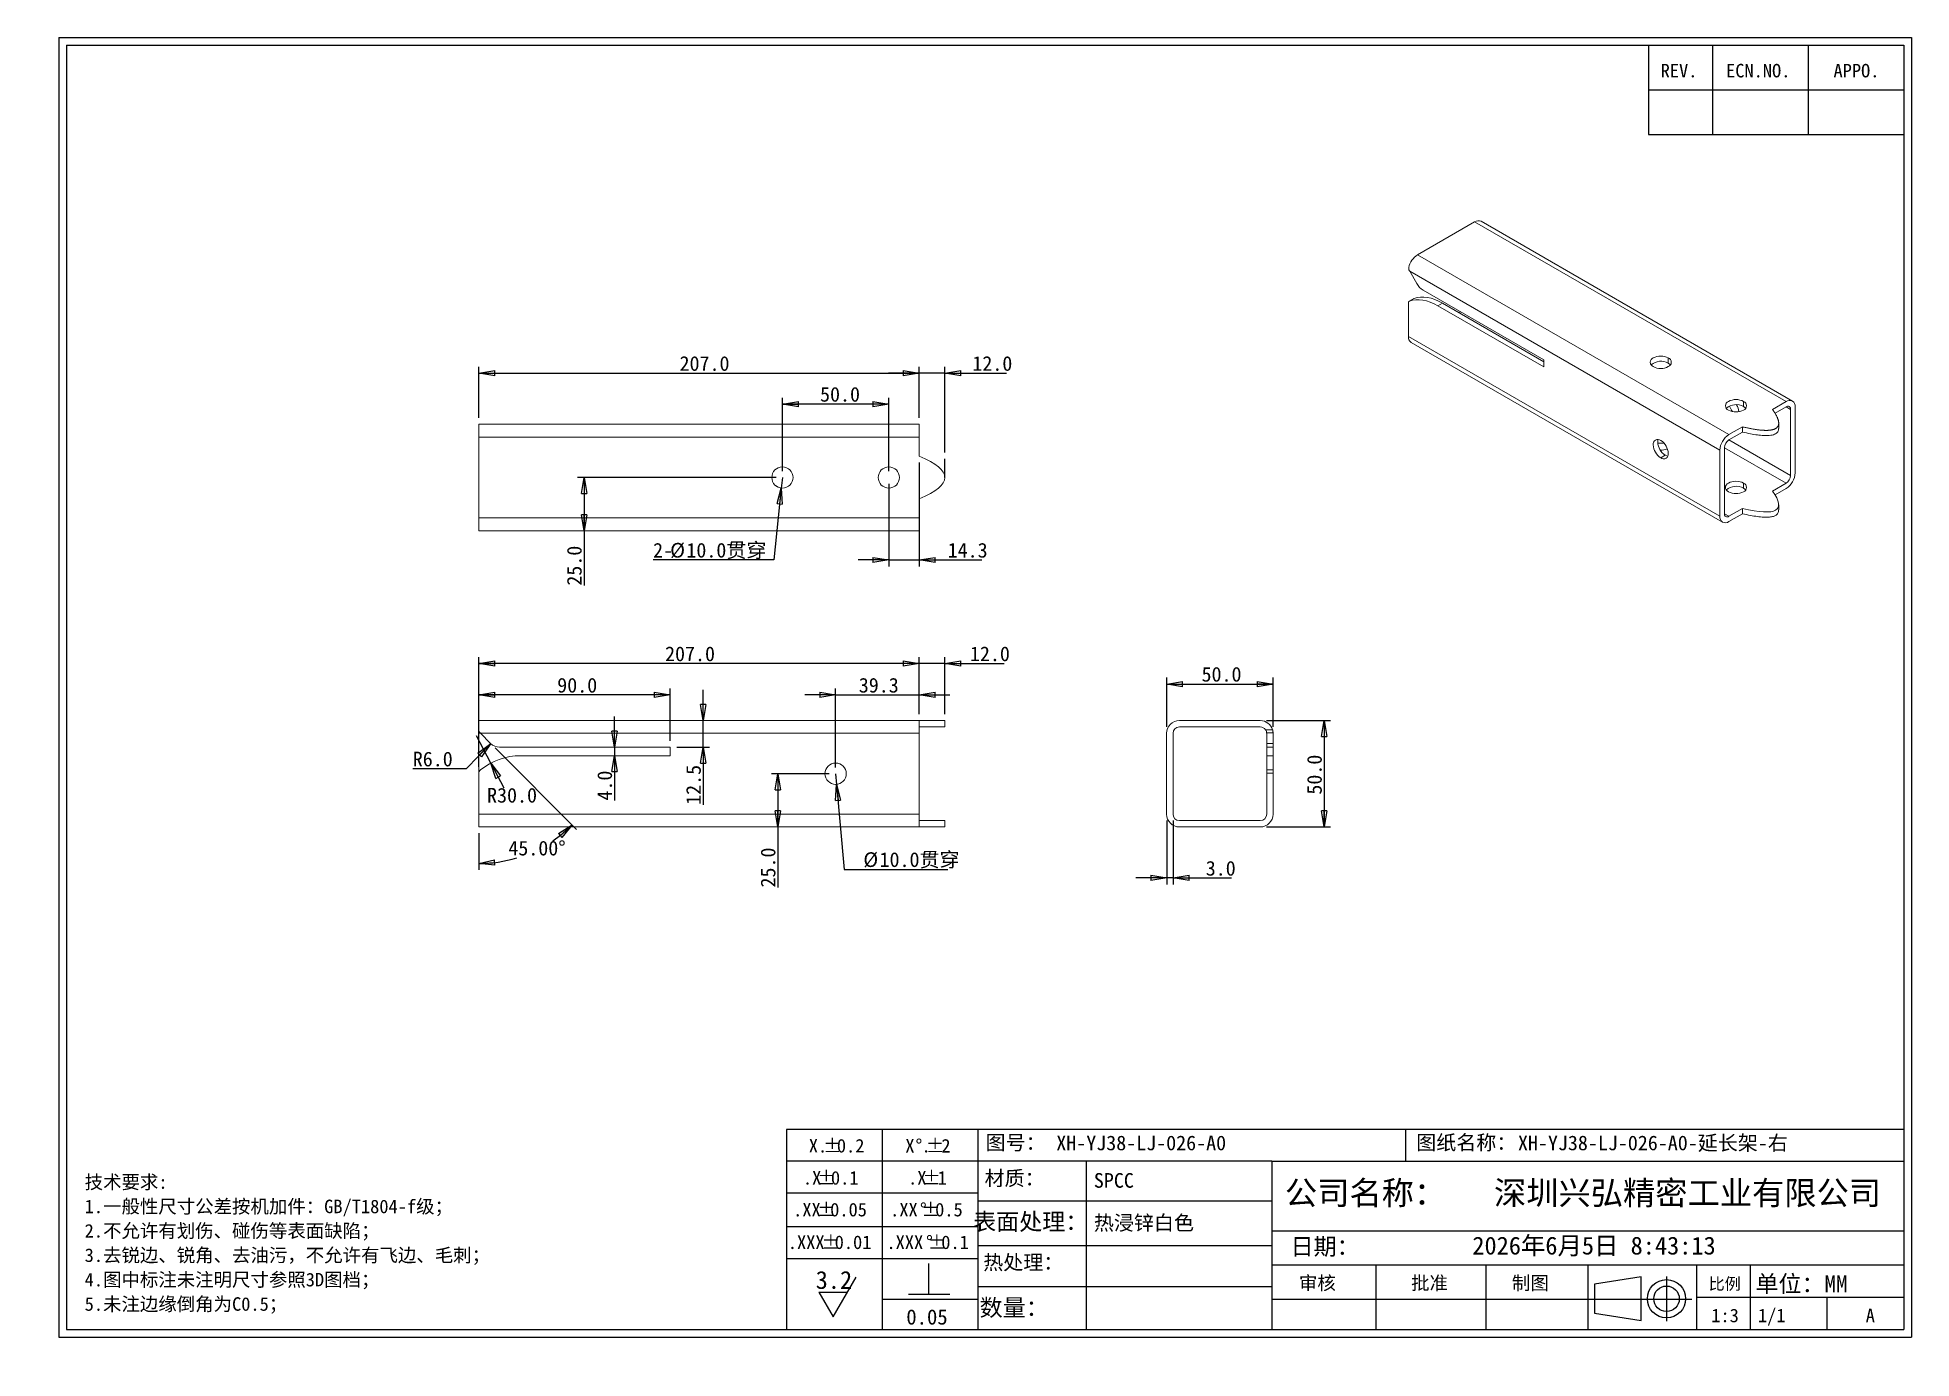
# Model space of a CAD drawing. Header units: millimetres. Extents: x 0 to 294, y 0 to 207.
import ezdxf

# ---------------------------------------------------------------- set-up
doc = ezdxf.new("R2010")
doc.units = ezdxf.units.MM
doc.linetypes.add('CENTERX2', pattern=[20.32, 12.7, -2.54, 2.54, -2.54])
doc.layers.add('图框', color=7, linetype='Continuous')
doc.layers.add('粗实线层', color=7, linetype='Continuous', lineweight=25)
doc.styles.add('SLDTEXTSTYLE0', font='SIMKAI.TTF')
doc.styles.add('SLDTEXTSTYLE1', font='SIMHEI.TTF', dxfattribs={"bigfont": 'bigfont'})
doc.styles.add('SLDTEXTSTYLE2', font='SIMSUN.TTC')
doc.styles.add('SLDTEXTSTYLE3', font='SIMSUN.TTC', dxfattribs={"bigfont": 'bigfont'})
doc.styles.add('SLDTEXTSTYLE4', font='SIMKAI.TTF')
doc.styles.add('SLDTEXTSTYLE5', font='SIMKAI.TTF', dxfattribs={"bigfont": 'bigfont'})
doc.dimstyles.new('SLDDIMSTYLE0', dxfattribs={"dimtxt": 2.3, "dimasz": 2.5, "dimexe": 0, "dimexo": 0.0625, "dimgap": 0.575, "dimtad": 2, "dimdec": 1, "dimlfac": 3, "dimrnd": 1e-09, "dimzin": 4, "dimdsep": 46, "dimtxsty": 'SLDTEXTSTYLE2', "dimblk1": 'CLOSED', "dimblk2": 'CLOSED', "dimsah": 1, "dimcen": 0.09, "dimadec": 0, "dimazin": 1, "dimtfac": 1, "dimtdec": 1, "dimtofl": 0, "dimtmove": 0, "dimatfit": 3, "dimldrblk": 'CLOSED', "dimfxl": 0, "dimfrac": 2, "dimtolj": 1, "dimtzin": 12, "dimarcsym": 0})
doc.dimstyles.new('SLDDIMSTYLE1', dxfattribs={"dimtxt": 2.3, "dimasz": 2.5, "dimexe": 0, "dimexo": 0.0625, "dimgap": 0.575, "dimtad": 2, "dimdec": 1, "dimlfac": 3, "dimrnd": 1e-09, "dimzin": 4, "dimdsep": 46, "dimtxsty": 'SLDTEXTSTYLE2', "dimblk1": 'CLOSED', "dimblk2": 'CLOSED', "dimsah": 1, "dimcen": 0.09, "dimadec": 0, "dimazin": 1, "dimtfac": 1, "dimtdec": 1, "dimtmove": 0, "dimatfit": 0, "dimldrblk": 'CLOSED', "dimfxl": 0, "dimfrac": 2, "dimtolj": 1, "dimtzin": 12, "dimarcsym": 0})
doc.dimstyles.new('SLDDIMSTYLE2', dxfattribs={"dimtxt": 2.3, "dimasz": 2.5, "dimexe": 0, "dimexo": 0.0625, "dimgap": 0.575, "dimtad": 2, "dimdec": 1, "dimlfac": 3, "dimrnd": 1e-09, "dimzin": 12, "dimdsep": 46, "dimtxsty": 'SLDTEXTSTYLE2', "dimblk1": 'CLOSED', "dimblk2": 'CLOSED', "dimsah": 1, "dimcen": 0.09, "dimadec": 0, "dimazin": 3, "dimtfac": 1, "dimtdec": 1, "dimtmove": 0, "dimatfit": 0, "dimldrblk": 'CLOSED', "dimfxl": 0, "dimfrac": 2, "dimtolj": 1, "dimtzin": 12, "dimarcsym": 0})
doc.dimstyles.new('SLDDIMSTYLE3', dxfattribs={"dimtxt": 2.3, "dimasz": 2.5, "dimexe": 0, "dimexo": 0.0625, "dimgap": 0.575, "dimtad": 0, "dimtih": 1, "dimtoh": 1, "dimdec": 1, "dimlfac": 3, "dimrnd": 1e-09, "dimzin": 12, "dimdsep": 46, "dimtxsty": 'SLDTEXTSTYLE2', "dimblk1": 'CLOSED', "dimblk2": 'CLOSED', "dimsah": 1, "dimcen": 0, "dimadec": 0, "dimazin": 3, "dimtfac": 1, "dimtdec": 1, "dimtofl": 0, "dimtmove": 0, "dimatfit": 3, "dimldrblk": 'CLOSED', "dimfxl": 0, "dimfrac": 2, "dimtolj": 1, "dimtzin": 12, "dimarcsym": 0})
doc.dimstyles.new('SLDDIMSTYLE4', dxfattribs={"dimtxt": 2.3, "dimasz": 2.5, "dimexe": 0, "dimexo": 0.0625, "dimgap": 0.575, "dimtad": 0, "dimtih": 1, "dimtoh": 1, "dimdec": 4, "dimlfac": 3, "dimzin": 4, "dimdsep": 46, "dimtxsty": 'SLDTEXTSTYLE2', "dimblk1": 'CLOSED', "dimblk2": 'CLOSED', "dimsah": 1, "dimcen": 0.09, "dimazin": 1, "dimtfac": 1, "dimtofl": 0, "dimtmove": 0, "dimatfit": 3, "dimldrblk": 'CLOSED', "dimfxl": 0, "dimfrac": 2, "dimtolj": 1, "dimtzin": 12, "dimarcsym": 0})
doc.dimstyles.new('SLDDIMSTYLE5', dxfattribs={"dimtxt": 2.3, "dimasz": 2.5, "dimexe": 0, "dimexo": 0.0625, "dimgap": 0.575, "dimtad": 0, "dimtih": 1, "dimtoh": 1, "dimdec": 1, "dimlfac": 3, "dimrnd": 1e-09, "dimzin": 4, "dimdsep": 46, "dimtxsty": 'SLDTEXTSTYLE2', "dimblk1": 'NONE', "dimblk2": 'NONE', "dimsah": 1, "dimcen": 0, "dimadec": 0, "dimazin": 1, "dimtfac": 1, "dimtdec": 1, "dimtofl": 0, "dimtmove": 0, "dimatfit": 3, "dimldrblk": 'NONE', "dimfxl": 0, "dimfrac": 2, "dimtolj": 1, "dimtzin": 12, "dimarcsym": 0})

msp = doc.modelspace()

# ---------------------------------------------------------------- texts
at = {"layer": '图框'}
for s, insert, char_height, attachment_point, style in [('REV.', (257.151896, 202.840099), 2.1166667, 2, 'SLDTEXTSTYLE0'), ('ECN.NO.', (269.557442, 202.840099), 2.1166667, 2, 'SLDTEXTSTYLE0'), ('APPO.', (284.945721, 202.840099), 2.1166667, 2, 'SLDTEXTSTYLE0'), ('图纸名称：', (223.825077, 34.990973), 2.3, 2, 'SLDTEXTSTYLE3'), ('XH-YJ38-LJ-026-A0-延长架-右', (231.917875, 34.930459), 2.3, 1, 'SLDTEXTSTYLE3'), ('图号：', (153.22612, 34.990973), 2.3, 2, 'SLDTEXTSTYLE3'), ('XH-YJ38-LJ-026-A0', (159.600237, 34.930459), 2.3, 1, 'SLDTEXTSTYLE2'), ('材质：', (148.364141, 29.400917), 2.3, 1, 'SLDTEXTSTYLE3'), ('SPCC', (165.482665, 29.056715), 2.3, 1, 'SLDTEXTSTYLE2'), ('公司名称：', (195.415693, 27.798014), 3.7041667, 1, 'SLDTEXTSTYLE5'), ('深圳兴弘精密工业有限公司', (228.168198, 27.798014), 3.70416667, 1, 'SLDTEXTSTYLE5'), ('表面处理：', (155.591194, 22.765029), 2.6458333, 2, 'SLDTEXTSTYLE5'), ('热浸锌白色', (165.482665, 22.411714), 2.3, 1, 'SLDTEXTSTYLE3'), ('日期：', (201.700989, 18.877982), 2.6458333, 2, 'SLDTEXTSTYLE5'), ('2026年6月5日 8:43:13', (224.769955, 19.093356), 2.8, 1, 'SLDTEXTSTYLE3'), ('热处理：', (148.149788, 16.219853), 2.3, 1, 'SLDTEXTSTYLE3'), ('审核', (200.497532, 12.897336), 2.1166667, 2, 'SLDTEXTSTYLE5'), ('批准', (215.177325, 12.897336), 2.1166667, 1, 'SLDTEXTSTYLE5'), ('制图', (233.86305, 12.897336), 2.1166667, 2, 'SLDTEXTSTYLE5'), ('比例', (264.30449, 12.638944), 1.8520833, 2, 'SLDTEXTSTYLE5'), ('数量：', (153.001745, 9.301294), 2.6458333, 2, 'SLDTEXTSTYLE5'), ('0.05', (139.34213, 7.704168), 2.38125, 2, 'SLDTEXTSTYLE0'), ('1:3', (264.359612, 7.80366), 2.1166667, 2, 'SLDTEXTSTYLE0'), ('1/1', (271.669093, 7.80366), 2.1166667, 2, 'SLDTEXTSTYLE0'), ('A', (287.114196, 7.80366), 2.116667, 2, 'SLDTEXTSTYLE0')]:
    msp.add_mtext(s, dxfattribs=dict(at, insert=insert, char_height=char_height, attachment_point=attachment_point, style=style))
at = {"layer": '粗实线层', "insert": (276.335237, 13.027957), "char_height": 2.6458333, "attachment_point": 2, "style": 'SLDTEXTSTYLE5'}
msp.add_mtext('单位：MM', dxfattribs=at)

# ---------------------------------------------------------------- blocks, each defined once
blk = doc.blocks.new('块8')
at = {"layer": '粗实线层'}
for p, q in [((184.46, 11.66), (184.46, 6.85)), ((181.31, 6.85), (187.82, 6.85))]:
    blk.add_line(p, q, dxfattribs=at)
blk = doc.blocks.new('SW_NOTE_0')
at = {"layer": '图框', "color": 0, "insert": (0, 3.26), "char_height": 2.8, "attachment_point": 1, "style": 'SLDTEXTSTYLE0'}
blk.add_mtext('3.2', dxfattribs=at)
blk = doc.blocks.new('块7')
at = {"layer": '图框', "lineweight": 25}
for p, q in [((135.52, 14.41), (139.1, 20.62)), ((133.27, 18.3), (137.77, 18.3)), ((133.27, 18.3), (135.52, 14.41))]:
    blk.add_line(p, q, dxfattribs=at)
at = {"layer": '图框', "color": 7}
blk.add_blockref('SW_NOTE_0', (132.77, 18.34), dxfattribs=at)
blk = doc.blocks.new('块9')
at = {"color": 7, "linetype": 'Continuous'}
blk.add_blockref('块7', (-132.98, -14.31), dxfattribs=at)
blk = doc.blocks.new('SW_NOTE_0_1')
at = {"layer": '图框', "color": 0, "attachment_point": 1, "style": 'SLDTEXTSTYLE1'}
for s, insert, char_height in [('技术要求:', (0, 2.46), 2.117), ('1.一般性尺寸公差按机加件：GB/T1804-f级；', (0, -1.36), 2.1167), ('2.不允许有划伤、碰伤等表面缺陷；', (0, -5.18), 2.1167), ('3.去锐边、锐角、去油污，不允许有飞边、毛刺；', (0, -9), 2.1167), ('4.图中标注未注明尺寸参照3D图档；', (0, -12.83), 2.1167), ('5.未注边缘倒角为C0.5；', (0, -16.65), 2.1167)]:
    blk.add_mtext(s, dxfattribs=dict(at, insert=insert, char_height=char_height))
blk = doc.blocks.new('SW_NOTE_0_2')
at = {"layer": '图框', "color": 0, "char_height": 2.117, "attachment_point": 2, "style": 'SLDTEXTSTYLE0'}
for s, insert in [('X.', (1.19, 2.46)), ('%%p', (3.42, 2.46)), ('0.2', (6.3, 2.46))]:
    blk.add_mtext(s, dxfattribs=dict(at, insert=insert))
blk = doc.blocks.new('SW_NOTE_0_3')
at = {"layer": '图框', "color": 0, "char_height": 2.117, "attachment_point": 2, "style": 'SLDTEXTSTYLE0'}
for s, insert in [('.X', (1.19, 2.46)), ('%%p', (3.42, 2.46)), ('0.1', (6.3, 2.46))]:
    blk.add_mtext(s, dxfattribs=dict(at, insert=insert))
blk = doc.blocks.new('SW_NOTE_0_4')
at = {"layer": '图框', "color": 0, "char_height": 2.117, "attachment_point": 2, "style": 'SLDTEXTSTYLE0'}
for s, insert in [('.XX', (1.79, 2.46)), ('%%p', (4.83, 2.46)), ('0.05', (8.31, 2.46))]:
    blk.add_mtext(s, dxfattribs=dict(at, insert=insert))
blk = doc.blocks.new('SW_NOTE_0_5')
at = {"layer": '图框', "color": 0, "char_height": 2.117, "attachment_point": 2, "style": 'SLDTEXTSTYLE0'}
for s, insert in [('.XXX', (2.38, 2.46)), ('%%p', (6.24, 2.46)), ('0.01', (9.72, 2.46))]:
    blk.add_mtext(s, dxfattribs=dict(at, insert=insert))
blk = doc.blocks.new('SW_NOTE_0_6')
at = {"layer": '图框', "color": 0, "char_height": 2.117, "attachment_point": 2}
for s, insert, style in [('.XXX', (2.38, 2.46), 'SLDTEXTSTYLE0'), ('%%d', (6.24, 2.46), 'SLDTEXTSTYLE0'), ('%%p', (7.4, 2.46), 'SLDTEXTSTYLE4'), ('0.1', (10.25, 2.46), 'SLDTEXTSTYLE0')]:
    blk.add_mtext(s, dxfattribs=dict(at, insert=insert, style=style))
blk = doc.blocks.new('SW_NOTE_0_7')
at = {"layer": '图框', "color": 0, "char_height": 2.117, "attachment_point": 2, "style": 'SLDTEXTSTYLE0'}
for s, insert in [('.XX', (1.79, 2.46)), ('%%d', (4.83, 2.46)), ('%%p', (5.96, 2.46)), ('0.5', (8.84, 2.46))]:
    blk.add_mtext(s, dxfattribs=dict(at, insert=insert))
blk = doc.blocks.new('SW_NOTE_0_8')
at = {"layer": '图框', "color": 0, "attachment_point": 2, "style": 'SLDTEXTSTYLE0'}
for s, insert, char_height in [('.X', (1.19, 2.46), 2.117), ('%%p', (3.42, 2.46), 2.117), ('1', (5.11, 2.46), 2.12)]:
    blk.add_mtext(s, dxfattribs=dict(at, insert=insert, char_height=char_height))
blk = doc.blocks.new('SW_NOTE_0_9')
at = {"layer": '图框', "color": 0, "attachment_point": 2, "style": 'SLDTEXTSTYLE0'}
for s, insert, char_height in [('X', (0.6, 2.46), 2.12), ('%%d', (2.01, 2.46), 2.117), ('.', (3.14, 2.46), 2.12), ('%%p', (4.55, 2.46), 2.117), ('2', (6.24, 2.46), 2.12)]:
    blk.add_mtext(s, dxfattribs=dict(at, insert=insert, char_height=char_height))
blk = doc.blocks.new('_Closed')
at = {"color": 0, "linetype": 'ByBlock', "lineweight": -2}
for p, q in [((-1, 0.166667), (0, 0)), ((-1, 0.166667), (-1, -0.166667)), ((0, 0), (-1, -0.166667)), ((0, 0), (-1, 0))]:
    blk.add_line(p, q, dxfattribs=at)
blk = doc.blocks.new('_D')
at = {"layer": '图框'}
for p, q in [((69.13, 92.7), (69.13, 109.88)), ((138.13, 108.88), (69.13, 108.88)), ((138.13, 100.95), (138.13, 109.88))]:
    blk.add_line(p, q, dxfattribs=at)
at = {"layer": '图框', "xscale": 2.5, "yscale": 2.5, "rotation": 180.0000000000004}
blk.add_blockref('_Closed', (69.13, 108.88, -150.33), dxfattribs=at)
at = {"layer": '图框', "xscale": 2.5, "yscale": 2.5}
blk.add_blockref('_Closed', (138.13, 108.88, -150.33), dxfattribs=at)
at = {"layer": '图框', "insert": (98.31, 111.56), "char_height": 2.3, "attachment_point": 1, "style": 'SLDTEXTSTYLE2'}
blk.add_mtext('207.0', dxfattribs=at)
blk = doc.blocks.new('_D_1')
at = {"layer": '图框'}
for p, q in [((138.13, 108.88), (133.32, 108.88)), ((138.13, 100.95), (138.13, 109.88)), ((142.13, 108.88), (138.13, 108.88)), ((142.13, 100.95), (142.13, 109.88)), ((142.13, 108.88), (151.43, 108.88))]:
    blk.add_line(p, q, dxfattribs=at)
at = {"layer": '图框', "xscale": 2.5, "yscale": 2.5}
blk.add_blockref('_Closed', (138.13, 108.88, -150.33), dxfattribs=at)
at = {"layer": '图框', "xscale": 2.5, "yscale": 2.5, "rotation": 180.0000000000004}
blk.add_blockref('_Closed', (142.13, 108.88, -150.33), dxfattribs=at)
at = {"layer": '图框', "insert": (146.07, 111.56), "char_height": 2.3, "attachment_point": 1, "style": 'SLDTEXTSTYLE2'}
blk.add_mtext('12.0', dxfattribs=at)
blk = doc.blocks.new('_D_2')
at = {"layer": '图框'}
for p, q in [((125.03, 103.96), (120.22, 103.96)), ((125.03, 92.62), (125.03, 104.96)), ((125.03, 103.96), (138.13, 103.96)), ((138.13, 100.95), (138.13, 104.96)), ((138.13, 103.96), (142.93, 103.96))]:
    blk.add_line(p, q, dxfattribs=at)
at = {"layer": '图框', "xscale": 2.5, "yscale": 2.5}
blk.add_blockref('_Closed', (125.03, 103.96, -150.33), dxfattribs=at)
at = {"layer": '图框', "xscale": 2.5, "yscale": 2.5, "rotation": 180.0000000000004}
blk.add_blockref('_Closed', (138.13, 103.96, -150.33), dxfattribs=at)
at = {"layer": '图框', "insert": (128.66, 106.64), "char_height": 2.3, "attachment_point": 1, "style": 'SLDTEXTSTYLE2'}
blk.add_mtext('39.3', dxfattribs=at)
blk = doc.blocks.new('_D_3')
at = {"layer": '图框'}
for p, q in [((125.03, 91.62), (125.18, 89.96)), ((125.18, 89.96), (126.37, 76.64)), ((126.37, 76.64), (142.62, 76.64))]:
    blk.add_line(p, q, dxfattribs=at)
at = {"layer": '图框', "xscale": 2.5, "yscale": 2.5, "rotation": 95.10639790326118}
blk.add_blockref('_Closed', (125.18, 89.96, -150.33), dxfattribs=at)
at = {"layer": '图框', "char_height": 2.3, "attachment_point": 1}
for s, insert, style in [('%%c', (129.37, 79.32), 'SLDTEXTSTYLE2'), ('10.0贯穿', (131.91, 79.32), 'SLDTEXTSTYLE3')]:
    blk.add_mtext(s, dxfattribs=dict(at, insert=insert, style=style))
blk = doc.blocks.new('_D_4')
at = {"layer": '图框'}
for p, q in [((124.03, 91.62), (114.96, 91.62)), ((115.96, 91.62), (115.96, 83.29)), ((115.96, 83.29), (115.96, 73.8))]:
    blk.add_line(p, q, dxfattribs=at)
at = {"layer": '图框', "xscale": 2.5, "yscale": 2.5}
for p, rotation in [((115.96, 91.62, -150.33), 90.0000000000004), ((115.96, 83.29, -150.33), 270.0000000000004)]:
    blk.add_blockref('_Closed', p, dxfattribs=dict(at, rotation=rotation))
at = {"layer": '图框', "insert": (113.29, 73.8), "char_height": 2.3, "attachment_point": 1, "rotation": 90, "style": 'SLDTEXTSTYLE2'}
blk.add_mtext('25.0', dxfattribs=at)
blk = doc.blocks.new('_D_5')
at = {"layer": '图框'}
for p, q in [((69.13, 92.7), (69.13, 104.96)), ((99.13, 103.96), (69.13, 103.96)), ((99.13, 96.79), (99.13, 104.96))]:
    blk.add_line(p, q, dxfattribs=at)
at = {"layer": '图框', "xscale": 2.5, "yscale": 2.5, "rotation": 180.0000000000004}
blk.add_blockref('_Closed', (69.13, 103.96, -150.33), dxfattribs=at)
at = {"layer": '图框', "xscale": 2.5, "yscale": 2.5}
blk.add_blockref('_Closed', (99.13, 103.96, -150.33), dxfattribs=at)
at = {"layer": '图框', "insert": (81.42, 106.64), "char_height": 2.3, "attachment_point": 1, "style": 'SLDTEXTSTYLE2'}
blk.add_mtext('90.0', dxfattribs=at)
blk = doc.blocks.new('_D_6')
at = {"layer": '图框'}
for p, q in [((71.69, 95.67), (84.45, 82.91)), ((69.13, 82.29), (69.13, 76.56))]:
    blk.add_line(p, q, dxfattribs=at)
for start, end in [(304.1267, 315), (270, 286.8005)]:
    blk.add_arc((69.13, 98.23), 20.67, start, end, dxfattribs=at)
at = {"layer": '图框', "xscale": 2.5, "yscale": 2.5}
for p, rotation in [((83.74, 83.61, -150.33), 41.55159966157975), ((69.13, 77.56, -150.33), 183.4484003403757)]:
    blk.add_blockref('_Closed', p, dxfattribs=dict(at, rotation=rotation))
at = {"layer": '图框', "insert": (73.76, 81.12), "char_height": 2.3, "attachment_point": 1, "style": 'SLDTEXTSTYLE2'}
blk.add_mtext('45.00°', dxfattribs=at)
blk = doc.blocks.new('_D_7')
at = {"layer": '图框'}
blk.add_line((71.02, 93.3), (68.78, 97.56), dxfattribs=at)
at = {"layer": '图框', "insert": (70.43, 89.4), "char_height": 2.3, "attachment_point": 1, "style": 'SLDTEXTSTYLE2'}
blk.add_mtext('R30.0', dxfattribs=at)
blk = doc.blocks.new('_None')
blk = doc.blocks.new('_D_8')
at = {"layer": '图框'}
for p, q in [((90.38, 95.79), (90.38, 100.59)), ((90.38, 95.79), (90.38, 94.45)), ((90.38, 94.45), (90.38, 87.42))]:
    blk.add_line(p, q, dxfattribs=at)
at = {"layer": '图框', "xscale": 2.5, "yscale": 2.5}
for p, rotation in [((90.38, 95.79, -150.33), 270.0000000000004), ((90.38, 94.45, -150.33), 90.0000000000004)]:
    blk.add_blockref('_Closed', p, dxfattribs=dict(at, rotation=rotation))
at = {"layer": '图框', "insert": (87.7, 87.42), "char_height": 2.3, "attachment_point": 1, "rotation": 90, "style": 'SLDTEXTSTYLE2'}
blk.add_mtext('4.0', dxfattribs=at)
blk = doc.blocks.new('_D_9')
at = {"layer": '图框'}
for p, q in [((104.29, 99.95), (104.29, 104.76)), ((104.29, 95.79), (104.29, 99.95)), ((100.13, 95.79), (105.29, 95.79)), ((104.29, 95.79), (104.29, 86.75))]:
    blk.add_line(p, q, dxfattribs=at)
at = {"layer": '图框', "xscale": 2.5, "yscale": 2.5}
for p, rotation in [((104.29, 99.95, -150.33), 270.0000000000004), ((104.29, 95.79, -150.33), 90.0000000000004)]:
    blk.add_blockref('_Closed', p, dxfattribs=dict(at, rotation=rotation))
at = {"layer": '图框', "insert": (101.61, 86.75), "char_height": 2.3, "attachment_point": 1, "rotation": 90, "style": 'SLDTEXTSTYLE2'}
blk.add_mtext('12.5', dxfattribs=at)
blk = doc.blocks.new('_D_10')
at = {"layer": '图框'}
blk.add_line((67.15, 92.4), (58.79, 92.4), dxfattribs=at)
at = {"layer": '图框', "insert": (58.79, 95.08), "char_height": 2.3, "attachment_point": 1, "style": 'SLDTEXTSTYLE2'}
blk.add_mtext('R6.0', dxfattribs=at)
blk = doc.blocks.new('_D_11')
at = {"layer": '图框'}
for p, q in [((138.13, 154.37), (133.32, 154.37)), ((138.13, 147.37), (138.13, 155.37)), ((142.13, 154.37), (138.13, 154.37)), ((142.13, 141.94), (142.13, 155.37)), ((142.13, 154.37), (151.81, 154.37))]:
    blk.add_line(p, q, dxfattribs=at)
at = {"layer": '图框', "xscale": 2.5, "yscale": 2.5}
blk.add_blockref('_Closed', (138.13, 154.37), dxfattribs=at)
at = {"layer": '图框', "xscale": 2.5, "yscale": 2.5, "rotation": 180.0000000000004}
blk.add_blockref('_Closed', (142.13, 154.37), dxfattribs=at)
at = {"layer": '图框', "insert": (146.45, 157.05), "char_height": 2.3, "attachment_point": 1, "style": 'SLDTEXTSTYLE2'}
blk.add_mtext('12.0', dxfattribs=at)
blk = doc.blocks.new('_D_12')
at = {"layer": '图框'}
for p, q in [((69.13, 147.37), (69.13, 155.37)), ((69.13, 154.37), (138.13, 154.37)), ((138.13, 147.37), (138.13, 155.37))]:
    blk.add_line(p, q, dxfattribs=at)
at = {"layer": '图框', "xscale": 2.5, "yscale": 2.5, "rotation": 180.0000000000004}
blk.add_blockref('_Closed', (69.13, 154.37, -457.33), dxfattribs=at)
at = {"layer": '图框', "xscale": 2.5, "yscale": 2.5}
blk.add_blockref('_Closed', (138.13, 154.37, -457.33), dxfattribs=at)
at = {"layer": '图框', "insert": (100.58, 157.05), "char_height": 2.3, "attachment_point": 1, "style": 'SLDTEXTSTYLE2'}
blk.add_mtext('207.0', dxfattribs=at)
blk = doc.blocks.new('_D_13')
at = {"layer": '图框'}
for p, q in [((116.7, 139.04), (116.7, 150.54)), ((133.36, 139.04), (133.36, 150.54)), ((133.36, 149.54), (116.7, 149.54))]:
    blk.add_line(p, q, dxfattribs=at)
at = {"layer": '图框', "xscale": 2.5, "yscale": 2.5, "rotation": 180.0000000000004}
blk.add_blockref('_Closed', (116.7, 149.54, -457.33), dxfattribs=at)
at = {"layer": '图框', "xscale": 2.5, "yscale": 2.5}
blk.add_blockref('_Closed', (133.36, 149.54, -457.33), dxfattribs=at)
at = {"layer": '图框', "insert": (122.59, 152.22), "char_height": 2.3, "attachment_point": 1, "style": 'SLDTEXTSTYLE2'}
blk.add_mtext('50.0', dxfattribs=at)
blk = doc.blocks.new('_D_14')
at = {"layer": '图框'}
for p, q in [((138.13, 140.37), (138.13, 124.11)), ((133.36, 137.04), (133.36, 124.11)), ((133.36, 125.11), (128.56, 125.11)), ((133.36, 125.11), (138.13, 125.11)), ((138.13, 125.11), (147.93, 125.11))]:
    blk.add_line(p, q, dxfattribs=at)
at = {"layer": '图框', "xscale": 2.5, "yscale": 2.5}
for p, rotation in [((133.36, 125.11, -457.33), 359.9999999999436), ((138.13, 125.11, -457.33), 179.9999999999436)]:
    blk.add_blockref('_Closed', p, dxfattribs=dict(at, rotation=rotation))
at = {"layer": '图框', "insert": (142.58, 127.79), "char_height": 2.3, "attachment_point": 1, "style": 'SLDTEXTSTYLE2'}
blk.add_mtext('14.3', dxfattribs=at)
blk = doc.blocks.new('_D_15')
at = {"layer": '图框'}
for p, q in [((116.7, 138.04), (116.52, 136.38)), ((116.52, 136.38), (115.36, 125.11)), ((115.36, 125.11), (96.43, 125.11))]:
    blk.add_line(p, q, dxfattribs=at)
blk.add_arc((116.7, 138.04), 1.67, 233.1229, 239.0362, dxfattribs=at)
at = {"layer": '图框', "xscale": 2.5, "yscale": 2.5, "rotation": 84.0866158766518}
blk.add_blockref('_Closed', (116.52, 136.38, -457.33), dxfattribs=at)
at = {"layer": '图框', "char_height": 2.3, "attachment_point": 1}
for s, insert, style in [('2-', (96.43, 127.79), 'SLDTEXTSTYLE2'), ('%%c', (99.11, 127.79), 'SLDTEXTSTYLE2'), ('10.0贯穿', (101.65, 127.79), 'SLDTEXTSTYLE3')]:
    blk.add_mtext(s, dxfattribs=dict(at, insert=insert, style=style))
blk = doc.blocks.new('_D_16')
at = {"layer": '图框'}
for p, q in [((115.7, 138.04), (84.62, 138.04)), ((85.62, 138.04), (85.62, 129.7)), ((85.62, 129.7), (85.62, 121.09))]:
    blk.add_line(p, q, dxfattribs=at)
at = {"layer": '图框', "xscale": 2.5, "yscale": 2.5}
for p, rotation in [((85.62, 138.04, -457.33), 90.0000000000004), ((85.62, 129.7, -457.33), 270.0000000000004)]:
    blk.add_blockref('_Closed', p, dxfattribs=dict(at, rotation=rotation))
at = {"layer": '图框', "insert": (82.94, 121.09), "char_height": 2.3, "attachment_point": 1, "rotation": 90, "style": 'SLDTEXTSTYLE2'}
blk.add_mtext('25.0', dxfattribs=at)
blk = doc.blocks.new('_D_17')
at = {"layer": '图框'}
for p, q in [((176.89, 98.95), (176.89, 106.68)), ((193.55, 98.95), (193.55, 106.68)), ((176.89, 105.68), (193.55, 105.68))]:
    blk.add_line(p, q, dxfattribs=at)
at = {"layer": '图框', "xscale": 2.5, "yscale": 2.5, "rotation": 180.0000000000004}
blk.add_blockref('_Closed', (176.89, 105.68, -379.17), dxfattribs=at)
at = {"layer": '图框', "xscale": 2.5, "yscale": 2.5}
blk.add_blockref('_Closed', (193.55, 105.68, -379.17), dxfattribs=at)
at = {"layer": '图框', "insert": (182.35, 108.36), "char_height": 2.3, "attachment_point": 1, "style": 'SLDTEXTSTYLE2'}
blk.add_mtext('50.0', dxfattribs=at)
blk = doc.blocks.new('_D_18')
at = {"layer": '图框'}
for p, q in [((192.55, 99.95), (202.55, 99.95)), ((201.55, 99.95), (201.55, 83.29)), ((192.55, 83.29), (202.55, 83.29))]:
    blk.add_line(p, q, dxfattribs=at)
at = {"layer": '图框', "xscale": 2.5, "yscale": 2.5}
for p, rotation in [((201.55, 99.95, -379.17), 90.0000000000004), ((201.55, 83.29, -379.17), 270.0000000000004)]:
    blk.add_blockref('_Closed', p, dxfattribs=dict(at, rotation=rotation))
at = {"layer": '图框', "insert": (198.88, 88.35), "char_height": 2.3, "attachment_point": 1, "rotation": 90, "style": 'SLDTEXTSTYLE2'}
blk.add_mtext('50.0', dxfattribs=at)
blk = doc.blocks.new('_D_19')
at = {"layer": '图框'}
for p, q in [((176.89, 84.29), (176.89, 74.29)), ((177.89, 84.29), (177.89, 74.29)), ((176.89, 75.29), (172.08, 75.29)), ((177.89, 75.29), (176.89, 75.29)), ((177.89, 75.29), (187.03, 75.29))]:
    blk.add_line(p, q, dxfattribs=at)
at = {"layer": '图框', "xscale": 2.5, "yscale": 2.5}
blk.add_blockref('_Closed', (176.89, 75.29, -379.17), dxfattribs=at)
at = {"layer": '图框', "xscale": 2.5, "yscale": 2.5, "rotation": 180.0000000000004}
blk.add_blockref('_Closed', (177.89, 75.29, -379.17), dxfattribs=at)
at = {"layer": '图框', "insert": (183.01, 77.96), "char_height": 2.3, "attachment_point": 1, "style": 'SLDTEXTSTYLE2'}
blk.add_mtext('3.0', dxfattribs=at)

# ---------------------------------------------------------------- dimensions: what is measured, and where the dimension line sits
at = {"layer": '图框'}
for base, p1, p2, dimstyle, picture, middle in [((138.126859, 154.369439), (69.126859, 146.369439), (138.126859, 146.369439), 'SLDDIMSTYLE0', '_D_12', (103.923506, 154.369439)), ((138.126859, 154.369439), (142.126859, 140.940899), (138.126859, 146.369439), 'SLDDIMSTYLE1', '_D_11', (149.128112, 154.369439)), ((116.69655, 149.541682), (133.363216, 138.036019), (116.69655, 138.036019), 'SLDDIMSTYLE1', '_D_13', (125.26212, 149.541682)), ((138.126859, 125.113402), (133.363216, 138.036019), (138.126859, 141.369439), 'SLDDIMSTYLE2', '_D_14', (145.254574, 125.113402)), ((69.126859, 108.883388), (138.126859, 99.953477), (69.126859, 91.699838), 'SLDDIMSTYLE0', '_D', (101.651288, 108.883388)), ((138.126859, 108.883388), (142.126859, 99.953477), (138.126859, 99.953477), 'SLDDIMSTYLE1', '_D_1', (148.750307, 108.883388)), ((69.126859, 103.961465), (99.126859, 95.786811), (69.126859, 91.699838), 'SLDDIMSTYLE0', '_D_5', (84.101617, 103.961465)), ((138.126859, 103.961465), (125.029883, 91.620144), (138.126859, 99.953477), 'SLDDIMSTYLE2', '_D_2', (131.334271, 103.961465)), ((193.553028, 105.68423), (176.886361, 97.953477), (193.553028, 97.953477), 'SLDDIMSTYLE1', '_D_17', (185.022643, 105.68423)), ((176.886361, 75.286811), (177.886361, 85.286811), (176.886361, 85.286811), 'SLDDIMSTYLE1', '_D_19', (185.022643, 75.286811))]:
    dim = msp.add_linear_dim(base=base, p1=p1, p2=p2, dimstyle=dimstyle, dxfattribs=at)
    dim.commit()
    dim.dimension.update_dxf_attribs({"geometry": picture, "text_midpoint": middle, "dimtype": 160})
for base, p1, p2, dimstyle, picture, middle in [((85.619394, 129.702773), (116.69655, 138.036019), (69.126859, 129.702773), 'SLDDIMSTYLE0', '_D_16', (85.619394, 123.76284)), ((104.291188, 99.953477), (99.126859, 95.786811), (138.126859, 99.953477), 'SLDDIMSTYLE2', '_D_9', (104.291188, 89.429712)), ((90.381036, 94.453477), (99.126859, 95.786811), (99.126859, 94.453477), 'SLDDIMSTYLE1', '_D_8', (90.381036, 89.429712)), ((201.553028, 83.286811), (191.553028, 99.953477), (191.553028, 83.286811), 'SLDDIMSTYLE1', '_D_18', (201.553028, 91.024002)), ((115.962726, 83.286811), (125.029883, 91.620144), (138.126859, 83.286811), 'SLDDIMSTYLE0', '_D_4', (115.962726, 76.474417))]:
    dim = msp.add_linear_dim(base=base, p1=p1, p2=p2, angle=90, dimstyle=dimstyle, dxfattribs=at)
    dim.commit()
    dim.dimension.update_dxf_attribs({"geometry": picture, "text_midpoint": middle, "dimtype": 160})
for center, mpoint, text, picture, middle in [((116.69655, 138.036019), (116.524842, 136.378221), '2-%%c10.0贯穿', '_D_15', (104.394166, 126.763402)), ((125.029883, 91.620144), (125.178226, 89.960092), '%%c10.0贯穿', '_D_3', (135.993793, 78.291743))]:
    dim = msp.add_radius_dim(center=center, mpoint=mpoint, text=text, dimstyle='SLDDIMSTYLE3', override={"dimpost": '<>'}, dxfattribs=at)
    dim.commit()
    dim.dimension.update_dxf_attribs({"geometry": picture, "text_midpoint": middle, "dimtype": 164})
for center, picture, middle in [((72.398095, 97.786811), '_D_10', (61.470264, 93.738248)), ((75.675818, 84.453477), '_D_7', (73.776271, 88.063416))]:
    dim = msp.add_radius_dim(center=center, mpoint=(0, 0), dimstyle='SLDDIMSTYLE5', dxfattribs=at)
    dim.commit()
    dim.dimension.update_dxf_attribs({"geometry": picture, "text_midpoint": middle, "dimtype": 164})
dim = msp.add_angular_dim_2l(base=(72.14627, 77.782794), line1=((69.126859, 91.699838), (69.126859, 83.286811)), line2=((70.983881, 96.372598), (69.322121, 98.034357)), dimstyle='SLDDIMSTYLE4', dxfattribs=at)
dim.commit()
dim.dimension.update_dxf_attribs({"geometry": '_D_6', "text_midpoint": (78.446977, 79.781723), "dimtype": 162})

# ---------------------------------------------------------------- linework, layer by layer
at = {"color": 7, "linetype": 'Continuous', "lineweight": 18}
for p, q in [((225.129758, 178.088204), (216.173072, 172.91762)), ((273.920126, 149.922124), (225.129758, 178.088204)), ((274.920044, 150.02114), (226.129676, 178.18722)), ((263.549226, 142.30205), (214.95412, 170.355407)), ((216.071971, 168.419233), (214.95412, 170.355407)), ((216.173072, 172.91762), (264.96344, 144.75154)), ((235.972062, 156.452836), (217.071971, 167.363626)), ((214.758858, 165.361778), (214.758858, 160.12528)), ((215.604063, 166.075212), (214.896956, 165.667008)), ((215.640269, 166.091998), (214.933162, 165.683794)), ((215.604063, 166.075212), (215.640269, 166.091998)), ((220.096778, 165.345129), (219.389672, 164.936925)), ((235.972062, 155.364115), (219.389672, 164.936925)), ((235.972062, 156.180523), (220.096778, 165.345129)), ((222.891908, 164.003848), (222.656052, 163.867692)), ((214.758858, 160.12528), (263.549226, 131.9592)), ((215.173153, 159.20959), (263.963521, 131.04351)), ((235.972062, 155.364115), (235.972062, 156.452836)), ((255.466839, 155.948606), (255.466839, 156.765147)), ((267.251952, 149.145205), (267.251952, 149.961746)), ((273.920126, 149.922124), (271.798805, 148.697512)), ((272.184562, 148.103664), (273.920126, 149.105584)), ((274.627232, 148.697247), (274.627232, 138.354397)), ((275.334339, 138.762601), (275.334339, 149.105451)), ((69.126859, 146.369439), (69.126859, 144.369439)), ((69.126859, 146.369439), (138.126859, 146.369439)), ((138.126859, 144.369439), (69.126859, 144.369439)), ((69.126859, 144.369439), (69.126859, 131.702773)), ((138.126859, 144.369439), (138.126859, 146.369439)), ((138.126859, 144.369439), (138.126859, 141.369439)), ((267.08476, 145.976152), (264.96344, 144.75154)), ((264.96344, 143.934999), (267.08476, 145.159611)), ((267.08476, 145.159611), (267.08476, 145.976152)), ((272.761256, 145.7379), (272.761256, 146.554441)), ((254.288266, 141.115962), (254.995373, 141.524166)), ((263.549226, 142.30205), (263.549226, 131.9592)), ((264.256333, 132.367404), (264.256333, 142.710254)), ((267.251952, 136.352732), (267.251952, 137.169273)), ((273.920126, 137.129652), (271.798805, 135.905039)), ((272.184562, 135.311192), (273.920126, 136.313111)), ((138.126859, 134.702773), (138.126859, 131.702773)), ((267.08476, 133.183679), (264.96344, 131.959067)), ((264.96344, 131.142526), (267.08476, 132.367138)), ((267.08476, 132.367138), (267.08476, 133.183679)), ((272.761256, 132.945427), (272.761256, 133.761968)), ((69.126859, 131.702773), (138.126859, 131.702773)), ((69.126859, 131.702773), (69.126859, 129.702773)), ((138.126859, 129.702773), (69.126859, 129.702773)), ((138.126859, 129.702773), (138.126859, 131.702773)), ((69.126859, 99.953477), (138.126859, 99.953477)), ((69.126859, 99.953477), (69.126859, 98.505762)), ((138.126859, 97.953477), (138.126859, 99.953477)), ((142.126859, 98.953477), (142.126859, 99.953477)), ((178.886361, 99.953477), (191.553028, 99.953477)), ((69.126859, 98.516474), (69.126859, 97.953477)), ((69.126859, 97.953477), (69.126859, 91.699838)), ((69.322121, 98.034357), (69.403001, 97.953477)), ((70.983881, 96.372598), (69.403001, 97.953477)), ((138.126859, 97.953477), (69.403001, 97.953477)), ((138.126859, 97.953477), (138.126859, 85.286811)), ((176.886361, 85.286811), (176.886361, 97.953477)), ((177.886361, 97.953477), (177.886361, 85.286811)), ((191.553028, 98.953477), (178.886361, 98.953477)), ((192.386683, 98.505762), (193.475261, 98.505762)), ((193.551392, 98.034357), (192.549751, 98.034357)), ((192.553028, 97.953477), (192.553028, 96.372598)), ((193.553028, 96.372598), (193.553028, 97.953477)), ((99.126859, 95.786811), (72.398095, 95.786811)), ((99.126859, 94.453477), (75.675818, 94.453477)), ((99.126859, 94.453477), (99.126859, 95.786811)), ((192.553028, 96.372598), (193.553028, 96.372598)), ((192.553028, 96.372598), (192.553028, 95.786811)), ((193.553028, 95.786811), (192.553028, 95.786811)), ((192.553028, 95.786811), (192.553028, 94.453477)), ((192.553028, 94.453477), (193.553028, 94.453477)), ((192.553028, 94.453477), (192.553028, 92.217435)), ((193.553028, 95.786811), (193.553028, 96.372598)), ((193.553028, 94.453477), (193.553028, 95.786811)), ((193.553028, 92.217435), (193.553028, 94.453477)), ((69.126859, 91.699838), (69.126859, 85.286811)), ((192.553028, 92.217435), (193.553028, 92.217435)), ((192.553028, 91.699838), (192.553028, 92.217435)), ((193.553028, 91.699838), (192.553028, 91.699838)), ((192.553028, 85.286811), (192.553028, 91.699838)), ((193.553028, 92.217435), (193.553028, 91.699838)), ((193.553028, 91.699838), (193.553028, 85.286811)), ((69.126859, 85.286811), (69.126859, 83.286811)), ((69.126859, 85.286811), (138.126859, 85.286811)), ((138.126859, 83.286811), (138.126859, 85.286811)), ((138.126859, 83.286811), (69.126859, 83.286811)), ((142.126859, 83.286811), (142.126859, 84.286811)), ((178.886361, 84.286811), (191.553028, 84.286811)), ((191.553028, 83.286811), (178.886361, 83.286811))]:
    msp.add_line(p, q, dxfattribs=at)
at = {"color": 8, "linetype": 'Continuous', "lineweight": 18}
for p, q in [((274.627232, 148.697247), (273.920011, 149.105517)), ((264.961871, 143.934091), (274.627232, 138.354397)), ((273.920126, 137.129652), (264.256333, 142.70844)), ((264.256333, 132.367271), (264.96344, 131.959067)), ((69.403001, 97.953477), (69.126859, 97.953477))]:
    msp.add_line(p, q, dxfattribs=at)
at = {"color": 7, "linetype": 'Continuous', "lineweight": 18, "flags": 128}
for points in [[(214.933162, 165.683794), (215.416702, 165.819738), (215.929088, 165.889989), (216.466598, 165.894036), (217.025331, 165.83185), (217.601231, 165.703882), (218.190115, 165.511062), (218.787708, 165.25479), (219.389672, 164.936925)], [(220.096778, 165.345129), (219.494815, 165.662994), (218.897221, 165.919266), (218.308337, 166.112086), (217.732438, 166.240054), (217.173705, 166.30224), (216.636194, 166.298193), (216.123809, 166.227942), (215.640269, 166.091998)], [(255.466839, 155.948606), (255.674111, 155.802806), (255.797505, 155.676536)], [(267.251952, 149.145205), (267.459224, 148.999405), (267.582618, 148.873135)], [(253.816861, 143.565407), (253.839506, 143.817834), (253.887252, 143.988056)], [(255.396387, 141.373874), (255.225289, 141.417588), (254.995373, 141.524166)], [(267.251952, 137.169273), (266.999391, 137.288928), (266.711247, 137.37784), (266.398591, 137.432592), (266.073441, 137.451079), (265.74829, 137.432592), (265.435635, 137.37784), (265.147491, 137.288928), (264.89493, 137.169273), (264.687658, 137.023473), (264.533642, 136.85713), (264.438799, 136.676638), (264.406774, 136.488933), (264.438799, 136.301228), (264.533642, 136.120736), (264.687658, 135.954393), (264.89493, 135.808593)], [(267.251952, 136.352732), (267.459224, 136.206932), (267.582618, 136.080663)]]:
    msp.add_lwpolyline(points, dxfattribs=at)
at = {"color": 7, "linetype": 'Continuous', "lineweight": 18}
for centre, radius, start, end in [((225.715598, 177.270442), 1.005954, 65.69288095, 125.61757748), ((217.87682, 170.287111), 3.13406, 122.93063678, 167.7734018), ((218.598985, 169.811665), 2.88525, 208.8555956, 238.04532713), ((215.071317, 165.40083), 0.31489, 116.02361207, 187.12391255), ((215.710229, 160.004151), 0.959051, 172.74417043, 235.94364917), ((253.368028, 156.084807), 0.727692, 110.7834208, 249.2165792), ((254.31263, 153.939225), 2.317285, 60.12649669, 131.43401362), ((254.288328, 154.490628), 2.561703, 62.60967224, 117.39032776), ((255.208627, 156.084807), 0.727692, 290.7834208, 69.2165792), ((254.288328, 157.678985), 2.561703, 242.60967224, 297.39032776), ((265.153141, 149.281406), 0.727692, 110.7834208, 249.2165792), ((266.073441, 147.687227), 2.561703, 62.60967224, 117.39032776), ((266.99374, 149.281406), 0.727692, 290.7834208, 69.2165792), ((274.47219, 149.245305), 0.873418, 350.78596301, 129.20328524), ((266.097743, 147.135825), 2.317285, 60.12649669, 131.43401362), ((266.073441, 150.875584), 2.561703, 242.60967224, 297.39032776), ((267.691068, 150.21453), 2.830583, 200.56720502, 220.69441257), ((263.983769, 148.05084), 2.571084, 6.84221898, 32.32945256), ((274.196158, 148.767174), 0.436709, 350.78596301, 129.20328524), ((253.828212, 143.273749), 0.727849, 50.79671476, 189.21403699), ((266.619658, 142.162328), 3.07361, 122.60547834, 177.39452151), ((265.791549, 142.640393), 1.536805, 122.60547834, 177.39452151), ((255.668448, 143.273638), 2.561341, 182.60547849, 237.39452166), ((256.375555, 143.681842), 2.561341, 182.60547849, 237.39452166), ((254.287961, 140.607377), 2.830751, 79.23652775, 99.41082254), ((254.314777, 144.865693), 2.536674, 267.52639782, 293.3636962), ((252.908084, 141.680088), 2.561341, 2.60547849, 57.39452166), ((254.74832, 141.679978), 0.727849, 230.79671476, 9.21403699), ((116.69655, 138.036019), 1.666667, 90, 270), ((116.69655, 138.036019), 1.666667, 0, 90), ((116.69655, 138.036019), 1.666667, 270, 0), ((133.363216, 138.036019), 1.666667, 90, 270), ((133.363216, 138.036019), 1.666667, 0, 90), ((133.363216, 138.036019), 1.666667, 270, 0), ((272.263907, 138.902322), 3.07361, 302.60547834, 357.39452151), ((273.092016, 138.424257), 1.536805, 302.60547834, 357.39452151), ((266.097743, 134.343352), 2.317285, 60.12649669, 131.43401362), ((266.073441, 138.083111), 2.561703, 242.60967224, 297.39032776), ((266.99374, 136.488933), 0.727692, 290.7834208, 69.2165792), ((264.687407, 132.297477), 0.436709, 170.78596301, 309.20328524), ((264.411375, 131.819345), 0.873418, 170.78596301, 309.20328524), ((178.886361, 97.953477), 2, 90, 180), ((191.553028, 97.953477), 2, 16.03010381, 90), ((178.886361, 97.953477), 1, 90, 180), ((191.553028, 97.953477), 1, 33.52389797, 90), ((191.553028, 97.953477), 1, 0, 4.6391631), ((191.553028, 97.953477), 2, 0, 2.31767989), ((75.675818, 84.453477), 10, 90, 129.06824581), ((72.398095, 97.786811), 2, 224.99997733, 270), ((69.793525, 91.699838), 0.666667, 129.06824581, 180), ((125.029883, 91.620144), 1.666667, 90, 180), ((125.029883, 91.620144), 1.666667, 180, 270), ((125.029883, 91.620144), 1.666667, 0, 90), ((125.029883, 91.620144), 1.666667, 270, 0), ((178.886361, 85.286811), 2, 180, 270), ((178.886361, 85.286811), 1, 180, 270), ((191.553028, 85.286811), 1, 270, 0), ((191.553028, 85.286811), 2, 270, 0)]:
    msp.add_arc(centre, radius, start, end, dxfattribs=at)
msp.add_ellipse((216.368334, 171.171815), major_axis=(-1.414271, 2.449457), ratio=0.5773346305, start_param=1.5303045496, end_param=1.5707556948, dxfattribs=at)
for points, knots in [([(214.813847, 170.950837), (214.805145, 170.910839), (214.80049, 170.870072), (214.799158, 170.786918), (214.8026, 170.74402), (214.817367, 170.65939), (214.828568, 170.617639), (214.858205, 170.535051), (214.876705, 170.494249), (214.898086, 170.455133)], [0, 0, 0, 0, 0.25, 0.25, 0.5, 0.5, 0.75, 0.75, 1, 1, 1, 1]), ([(267.08476, 145.976152), (267.175652, 145.954759), (267.354741, 145.912607), (267.621069, 145.85281), (267.880579, 145.796764), (268.13339, 145.744632), (268.379471, 145.696372), (268.61883, 145.651994), (268.851467, 145.611496), (269.077382, 145.574878), (269.296577, 145.542139), (269.509052, 145.51328), (269.714809, 145.488301), (269.913848, 145.467201), (270.106173, 145.449981), (270.291784, 145.43664), (270.470684, 145.427179), (270.642876, 145.421599), (270.808361, 145.419901), (270.967144, 145.422086), (271.119226, 145.428156), (271.264611, 145.438114), (271.4033, 145.451963), (271.535293, 145.469708), (271.66059, 145.491352), (271.779187, 145.516902), (271.891078, 145.546363), (271.996252, 145.579738), (272.094696, 145.61703), (272.186396, 145.65824), (272.271336, 145.703366), (272.349504, 145.752401), (272.420889, 145.805338), (272.485489, 145.862168), (272.543303, 145.922884), (272.594335, 145.987477), (272.638593, 146.055942), (272.676087, 146.128274), (272.706825, 146.204472), (272.730814, 146.284536), (272.748064, 146.368464), (272.758579, 146.45626), (272.762364, 146.547923), (272.759422, 146.643456), (272.749756, 146.74286), (272.733368, 146.846137), (272.710259, 146.953288), (272.680429, 147.064314), (272.643879, 147.179217), (272.600609, 147.297998), (272.550618, 147.420658), (272.493907, 147.547196), (272.430476, 147.677614), (272.360324, 147.811912), (272.283451, 147.950092), (272.199853, 148.092151), (272.109548, 148.238095), (272.012463, 148.387908), (271.90888, 148.541655), (271.835863, 148.645041), (271.798805, 148.697512)], [0, 0, 0, 0, 0.0270120825, 0.0532229984, 0.0786374528, 0.1032606077, 0.1270981388, 0.1501563021, 0.1724420101, 0.1939629194, 0.2147275328, 0.2347453169, 0.2540268381, 0.2725839207, 0.2904298291, 0.3075794779, 0.3240496732, 0.3398593882, 0.3550300744, 0.3695860086, 0.3835546736, 0.3969671624, 0.409858593, 0.4222685078, 0.4342412211, 0.4458260653, 0.457077476, 0.4680548502, 0.4788221209, 0.4894470148, 0.5, 0.5105529852, 0.5211778791, 0.5319451498, 0.542922524, 0.5541739347, 0.5657587789, 0.5777314922, 0.590141407, 0.6030328376, 0.6164453264, 0.6304139914, 0.6449699256, 0.6601406118, 0.6759503268, 0.6924205221, 0.7095701709, 0.7274160793, 0.7459731619, 0.7652546831, 0.7852724672, 0.8060370806, 0.8275579899, 0.8498436979, 0.8729018612, 0.8967393923, 0.9213625472, 0.9467770016, 0.9729879175, 1, 1, 1, 1]), ([(272.75168, 145.737765), (272.754385, 145.700953), (272.764454, 145.56393), (272.70252, 145.339403), (272.545473, 145.083664), (272.285687, 144.878439), (271.930422, 144.728954), (271.487308, 144.636241), (270.961269, 144.597193), (270.265861, 144.611282), (269.376186, 144.703988), (268.272764, 144.889369), (267.501301, 145.064858), (267.08476, 145.159611)], [0, 0, 0, 0, 0.0271933025, 0.1012176242, 0.166156829, 0.2260387993, 0.2859207697, 0.3508599744, 0.4248842961, 0.5107525093, 0.6465991851, 0.8091862865, 1, 1, 1, 1]), ([(272.741614, 132.945427), (272.74592, 132.873518), (272.757701, 132.676769), (272.625665, 132.374209), (272.300177, 132.078227), (271.78628, 131.887713), (271.126362, 131.803659), (270.325292, 131.812728), (269.376288, 131.911465), (268.272732, 132.096913), (267.501289, 132.272391), (267.08476, 132.367138)], [0, 0, 0, 0, 0.05308544928, 0.14524415016, 0.22583459621, 0.30642504226, 0.39858374314, 0.51034258374, 0.64630308134, 0.80902640947, 1, 1, 1, 1]), ([(138.126859, 99.953477), (138.211585, 99.953477), (138.378688, 99.953477), (138.624239, 99.953477), (138.86155, 99.953477), (139.090518, 99.953477), (139.311172, 99.953477), (139.523503, 99.953477), (139.727515, 99.953477), (139.923208, 99.953477), (140.110582, 99.953477), (140.289637, 99.953477), (140.460375, 99.953477), (140.622797, 99.953477), (140.776902, 99.953477), (140.922692, 99.953477), (141.060168, 99.953477), (141.18933, 99.953477), (141.310179, 99.953477), (141.422716, 99.953477), (141.52694, 99.953477), (141.622853, 99.953477), (141.710452, 99.953477), (141.789736, 99.953477), (141.860702, 99.953477), (141.923347, 99.953477), (141.977664, 99.953477), (142.023649, 99.953477), (142.06128, 99.953477), (142.090604, 99.953477), (142.111402, 99.953477), (142.12444, 99.953477), (142.126054, 99.953477), (142.126859, 99.953477)], [0, 0, 0, 0, 0.0505868022, 0.0997708564, 0.147559798, 0.193961951, 0.2389864086, 0.2826431247, 0.3249430191, 0.3658980965, 0.4055215844, 0.4438280895, 0.4808337779, 0.516556582, 0.5510164369, 0.5842355516, 0.6162387184, 0.6470536642, 0.6767114491, 0.7052469119, 0.7326991646, 0.7591121317, 0.7845351253, 0.8090234384, 0.8326389306, 0.8554505631, 0.8775348288, 0.8989760068, 0.9198661614, 0.940304804, 0.9603981554, 0.9802579779, 1, 1, 1, 1]), ([(69.126859, 98.505762), (69.126859, 98.462929), (69.13095, 98.420385), (69.147415, 98.335951), (69.160015, 98.293579), (69.193163, 98.212638), (69.21359, 98.17401), (69.262278, 98.100594), (69.290608, 98.06587), (69.322121, 98.034357)], [0, 0, 0, 0, 0.25, 0.25, 0.5, 0.5, 0.75, 0.75, 1, 1, 1, 1]), ([(142.126859, 98.953477), (142.126562, 98.953477), (142.125968, 98.953477), (142.12117, 98.953477), (142.113511, 98.953477), (142.10271, 98.953477), (142.088845, 98.953477), (142.071895, 98.953477), (142.051865, 98.953477), (142.028757, 98.953477), (142.00257, 98.953477), (141.973305, 98.953477), (141.940964, 98.953477), (141.905546, 98.953477), (141.867052, 98.953477), (141.825483, 98.953477), (141.780839, 98.953477), (141.73312, 98.953477), (141.682326, 98.953477), (141.628459, 98.953477), (141.571517, 98.953477), (141.511501, 98.953477), (141.44841, 98.953477), (141.382246, 98.953477), (141.313008, 98.953477), (141.240696, 98.953477), (141.165309, 98.953477), (141.086849, 98.953477), (141.005314, 98.953477), (140.920705, 98.953477), (140.833022, 98.953477), (140.742264, 98.953477), (140.648432, 98.953477), (140.551525, 98.953477), (140.451543, 98.953477), (140.348487, 98.953477), (140.242357, 98.953477), (140.133151, 98.953477), (140.020871, 98.953477), (139.905515, 98.953477), (139.787085, 98.953477), (139.66558, 98.953477), (139.540999, 98.953477), (139.413344, 98.953477), (139.282613, 98.953477), (139.148808, 98.953477), (139.011927, 98.953477), (138.871971, 98.953477), (138.728939, 98.953477), (138.582834, 98.953477), (138.433646, 98.953477), (138.281413, 98.953477), (138.178667, 98.953477), (138.126859, 98.953477)], [0, 0, 0, 0, 0.0119939467, 0.0240144104, 0.0360877333, 0.048239914, 0.0604964491, 0.072882191, 0.0854212236, 0.0981367601, 0.1110510616, 0.1241853789, 0.1375599139, 0.1511938009, 0.1651051038, 0.1793108285, 0.193826946, 0.2086684255, 0.2238492735, 0.2393825787, 0.2552805593, 0.2715546118, 0.2882153615, 0.3052727107, 0.3227358872, 0.3406134904, 0.3589135354, 0.377643495, 0.3968103392, 0.4164205722, 0.4364802668, 0.4569950967, 0.4779703664, 0.4994110383, 0.521321759, 0.5437068822, 0.5665704906, 0.5899164158, 0.6137482569, 0.6380693973, 0.66288302, 0.6881921225, 0.7139995295, 0.7403079051, 0.7671197643, 0.7944374829, 0.8222633071, 0.8505993623, 0.8794476612, 0.908810111, 0.9386885206, 0.9690846068, 1, 1, 1, 1]), ([(192.549751, 98.034357), (192.547079, 98.067287), (192.542555, 98.102949), (192.527999, 98.179169), (192.517791, 98.220102), (192.478026, 98.343097), (192.438187, 98.428018), (192.386683, 98.505762)], [0, 0, 0, 0, 0.25, 0.25, 0.5, 0.5, 1, 1, 1, 1]), ([(193.475261, 98.505762), (193.487568, 98.462929), (193.498243, 98.420385), (193.516591, 98.335951), (193.524323, 98.293579), (193.536588, 98.212638), (193.541173, 98.17401), (193.54795, 98.100594), (193.550116, 98.06587), (193.551392, 98.034357)], [0, 0, 0, 0, 0.25, 0.25, 0.5, 0.5, 0.75, 0.75, 1, 1, 1, 1])]:
    msp.add_open_spline(points, degree=3, knots=knots, dxfattribs=at)
for points in [[(138.126859, 141.369439), (143.460192, 139.147217), (143.460192, 136.924995), (138.126859, 134.702773)], [(267.08476, 133.183679), (272.427345, 131.913711), (273.998693, 132.820831), (271.798805, 135.905039)], [(138.126859, 84.286811), (140.793525, 84.286811), (142.126859, 84.286811), (142.126859, 84.286811)], [(138.126859, 83.286811), (140.793525, 83.286811), (142.126859, 83.286811), (142.126859, 83.286811)]]:
    msp.add_open_spline(points, degree=3, dxfattribs=at)
at = {"layer": '图框', "lineweight": 25}
for p, q in [((3.343049, 206.977055), (293.568661, 206.977055)), ((3.343049, 206.977055), (3.343049, 3.328908)), ((4.543049, 205.777055), (292.368661, 205.777055)), ((4.543049, 205.777055), (4.543049, 4.528908)), ((292.368661, 205.777055), (292.368661, 4.528908)), ((293.568661, 206.977055), (293.568661, 3.328908)), ((3.343049, 3.328908), (293.568661, 3.328908)), ((4.543049, 4.528908), (292.368661, 4.528908))]:
    msp.add_line(p, q, dxfattribs=at)
at = {"layer": '图框'}
for p, q in [((142.126859, 138.036106), (142.126859, 140.940899)), ((71.002095, 96.354615), (67.147209, 92.399776)), ((71.019161, 93.303084), (73.071968, 89.401888)), ((259.868925, 14.687166), (259.868925, 4.528908)), ((268.291525, 14.687166), (268.291525, 4.528908)), ((257.18758, 9.290989), (259.174039, 9.290989)), ((280.308978, 9.608037), (280.308978, 4.528908))]:
    msp.add_line(p, q, dxfattribs=at)
at = {"layer": '粗实线层'}
for p, q in [((252.368661, 205.777055), (252.368661, 191.777055)), ((262.368661, 205.777055), (262.368661, 191.777055)), ((277.368661, 205.777055), (277.368661, 191.777055)), ((252.368661, 198.777055), (292.368661, 198.777055)), ((252.368661, 191.777055), (292.368661, 191.777055)), ((292.368661, 35.900545), (117.31811, 35.900545)), ((117.31811, 35.900545), (117.31811, 4.528908)), ((132.31811, 35.900545), (132.31811, 4.528908)), ((147.31811, 35.900545), (147.31811, 4.528908)), ((214.308559, 35.900545), (214.308559, 30.900545)), ((193.345559, 30.900545), (117.31811, 30.900545)), ((164.254905, 30.900545), (164.254905, 4.528908)), ((193.345559, 30.900545), (193.345559, 4.528908)), ((193.345559, 30.900545), (292.368661, 30.900545)), ((117.31811, 25.954967), (147.31811, 25.954967)), ((147.31811, 24.703594), (193.345559, 24.703594)), ((147.31811, 20.616127), (117.317995, 20.615437)), ((147.31811, 17.714726), (193.345559, 17.714726)), ((193.345559, 19.990852), (292.368661, 19.990852)), ((147.31811, 15.616127), (117.31811, 15.615437)), ((193.345559, 14.687166), (292.368661, 14.687166)), ((209.666954, 14.687166), (209.666954, 4.528908)), ((226.867946, 14.687166), (226.867946, 4.528908)), ((242.85711, 14.687166), (242.85711, 4.528908)), ((251.22122, 12.794055), (243.903234, 11.65062)), ((251.22122, 5.968254), (251.22122, 12.794055)), ((255.188772, 12.860011), (255.188772, 5.860011)), ((132.31811, 9.30189), (147.31811, 9.30189)), ((147.31811, 11.260557), (193.345559, 11.260557)), ((193.345559, 9.30189), (242.85711, 9.30189)), ((243.903234, 11.65062), (243.903234, 7.111689)), ((252.174039, 9.290989), (259.174039, 9.290989)), ((259.868925, 9.608037), (292.368661, 9.608037)), ((243.903234, 7.111689), (251.22122, 5.968254))]:
    msp.add_line(p, q, dxfattribs=at)
at = {"layer": '粗实线层', "linetype": 'CENTERX2'}
msp.add_line((242.635869, 9.290989), (252.221904, 9.290989), dxfattribs=at)
at = {"layer": '粗实线层'}
for radius in [3, 2]:
    msp.add_circle((255.188772, 9.360011), radius, dxfattribs=at)

# ---------------------------------------------------------------- block references
at = {"color": 7, "linetype": 'Continuous'}
for name, p in [('块8', (-44.877282, 3.207802)), ('块9', (122.11668, 6.421975))]:
    msp.add_blockref(name, p, dxfattribs=at)
at = {"layer": '图框', "xscale": 2.5, "yscale": 2.5}
for p, rotation in [((71.002095, 96.354615, -150.333421), 45.73325738829159), ((71.019161, 93.303084, -150.333421), 117.7533119646165)]:
    msp.add_blockref('_Closed', p, dxfattribs=dict(at, rotation=rotation))
at = {"layer": '图框'}
for name, p in [('SW_NOTE_0_2', (121.082335, 31.939038)), ('SW_NOTE_0_9', (136.067493, 31.939038)), ('SW_NOTE_0_3', (120.155001, 26.908284)), ('SW_NOTE_0_8', (136.631937, 26.908284)), ('SW_NOTE_0_1', (7.387506, 26.248192)), ('SW_NOTE_0_4', (118.74389, 21.927707)), ('SW_NOTE_0_7', (133.938988, 21.927707)), ('SW_NOTE_0_5', (118.038334, 16.816239)), ('SW_NOTE_0_6', (133.488223, 16.816239))]:
    msp.add_blockref(name, p, dxfattribs=at)

msp.set_redraw_order([(e.dxf.handle, doc.entitydb.next_handle()) for e in msp.query("TEXT MTEXT ATTDEF DIMENSION ARC_DIMENSION")])  # texts and dimensions are drawn at this point

doc.saveas('drawing.dxf')
